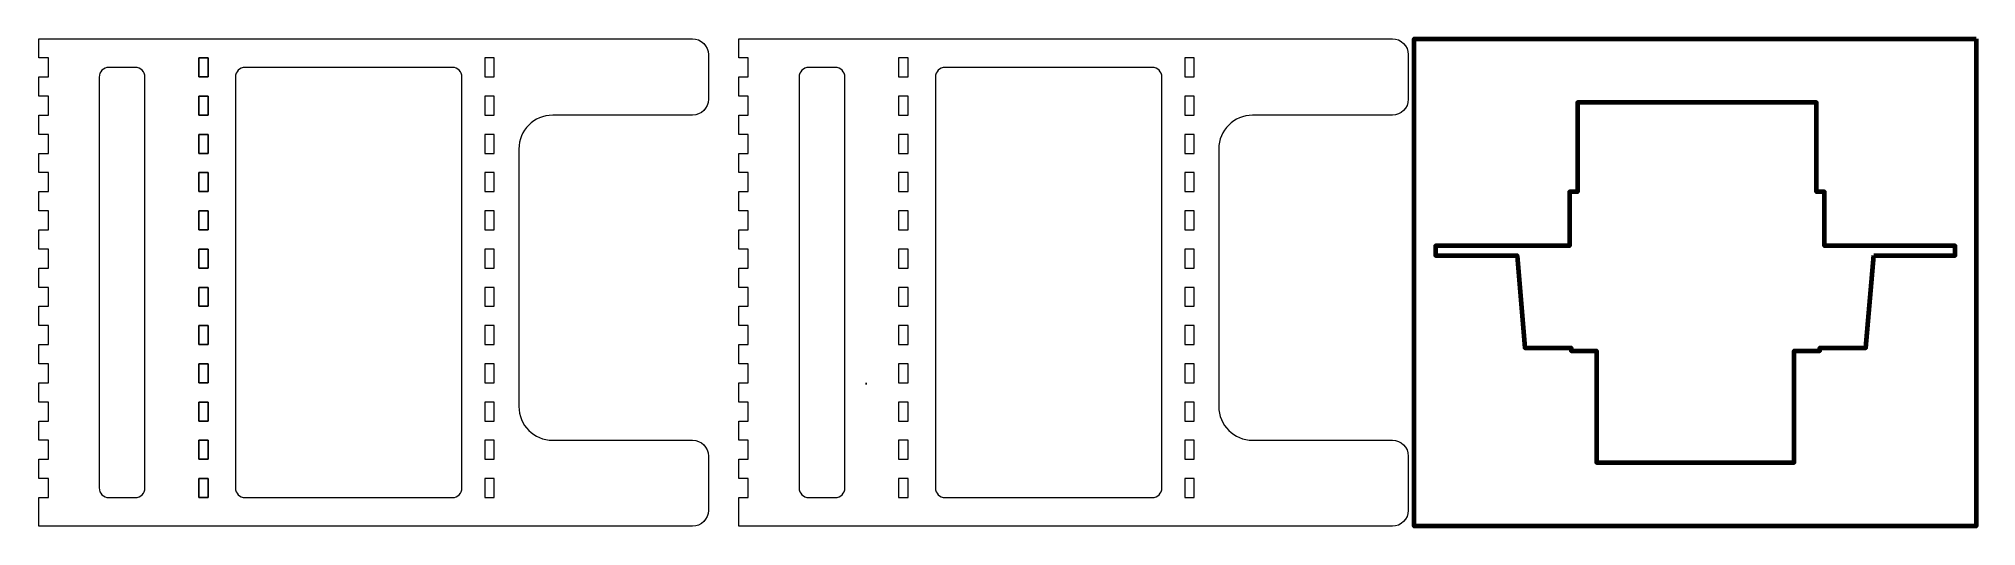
# Model space of a CAD drawing. Header units: millimetres. Extents: x 4 to 746, y 10 to 331.
# Drawn here: x 7 to 615, y 178 to 331 of the extents above; entities that cross this region are included whole.
import ezdxf

# ---------------------------------------------------------------- set-up
doc = ezdxf.new("R2010")
doc.units = ezdxf.units.MM
doc.header["$MEASUREMENT"] = 0
doc.layers.add('Layer 1', color=7, linetype='Continuous', lineweight=0)

msp = doc.modelspace()

# ---------------------------------------------------------------- linework, layer by layer
at = {"layer": 'Layer 1', "color": 5, "lineweight": 5, "true_color": 0x0000ff}
for points in [[(60.47, 324.59), (60.47, 318.63), (57.51, 318.63), (57.51, 324.59)], [(60.47, 312.59), (60.47, 306.63), (57.51, 306.63), (57.51, 312.59)], [(60.47, 300.59), (60.47, 294.63), (57.51, 294.63), (57.51, 300.59)], [(60.47, 288.59), (60.47, 282.63), (57.51, 282.63), (57.51, 288.59)], [(60.47, 276.59), (60.47, 270.63), (57.51, 270.63), (57.51, 276.59)], [(60.47, 264.59), (60.47, 258.63), (57.51, 258.63), (57.51, 264.59)], [(60.47, 252.59), (60.47, 246.63), (57.51, 246.63), (57.51, 252.59)], [(60.47, 240.59), (60.47, 234.63), (57.51, 234.63), (57.51, 240.59)], [(60.47, 228.59), (60.47, 222.63), (57.51, 222.63), (57.51, 228.59)], [(60.47, 216.59), (60.47, 210.63), (57.51, 210.63), (57.51, 216.59)], [(60.47, 204.59), (60.47, 198.63), (57.51, 198.63), (57.51, 204.59)], [(60.47, 192.59), (60.47, 186.63), (57.51, 186.63), (57.51, 192.59)]]:
    msp.add_lwpolyline(points, close=True, dxfattribs=at)
at = {"layer": 'Layer 1', "color": 18, "lineweight": 5, "true_color": 0x000000}
msp.add_lwpolyline([(266.9, 222.62), (266.9, 222.62), (266.9, 222.07), (266.9, 222.07)], close=True, dxfattribs=at)
for points, knots in [([(217.36, 311.61), (217.36, 311.61), (217.36, 325.63), (217.36, 325.63), (217.36, 328.39), (215.12, 330.63), (212.36, 330.63), (212.36, 330.63), (7.34, 330.63), (7.34, 330.63), (7.33, 330.63), (7.32, 330.62), (7.32, 330.61), (7.32, 330.61), (7.32, 324.61), (7.32, 324.61), (7.32, 324.6), (7.33, 324.59), (7.34, 324.59), (7.34, 324.59), (10.33, 324.59), (10.33, 324.59), (10.33, 324.59), (10.33, 318.63), (10.33, 318.63), (10.33, 318.63), (7.34, 318.63), (7.34, 318.63), (7.33, 318.63), (7.32, 318.62), (7.32, 318.61), (7.32, 318.61), (7.32, 312.61), (7.32, 312.61), (7.32, 312.6), (7.33, 312.59), (7.34, 312.59), (7.34, 312.59), (10.33, 312.59), (10.33, 312.59), (10.33, 312.59), (10.33, 306.63), (10.33, 306.63), (10.33, 306.63), (7.34, 306.63), (7.34, 306.63), (7.33, 306.63), (7.32, 306.62), (7.32, 306.61), (7.32, 306.61), (7.32, 300.61), (7.32, 300.61), (7.32, 300.6), (7.33, 300.59), (7.34, 300.59), (7.34, 300.59), (10.33, 300.59), (10.33, 300.59), (10.33, 300.59), (10.33, 294.63), (10.33, 294.63), (10.33, 294.63), (7.34, 294.63), (7.34, 294.63), (7.33, 294.63), (7.32, 294.62), (7.32, 294.61), (7.32, 294.61), (7.32, 288.61), (7.32, 288.61), (7.32, 288.6), (7.33, 288.59), (7.34, 288.59), (7.34, 288.59), (10.33, 288.59), (10.33, 288.59), (10.33, 288.59), (10.33, 282.63), (10.33, 282.63), (10.33, 282.63), (7.34, 282.63), (7.34, 282.63), (7.33, 282.63), (7.32, 282.62), (7.32, 282.61), (7.32, 282.61), (7.32, 276.61), (7.32, 276.61), (7.32, 276.6), (7.33, 276.59), (7.34, 276.59), (7.34, 276.59), (10.33, 276.59), (10.33, 276.59), (10.33, 276.59), (10.33, 270.63), (10.33, 270.63), (10.33, 270.63), (7.34, 270.63), (7.34, 270.63), (7.33, 270.63), (7.32, 270.62), (7.32, 270.61), (7.32, 270.61), (7.32, 264.61), (7.32, 264.61), (7.32, 264.6), (7.33, 264.59), (7.34, 264.59), (7.34, 264.59), (10.33, 264.59), (10.33, 264.59), (10.33, 264.59), (10.33, 258.63), (10.33, 258.63), (10.33, 258.63), (7.34, 258.63), (7.34, 258.63), (7.33, 258.63), (7.32, 258.62), (7.32, 258.61), (7.32, 258.61), (7.32, 252.61), (7.32, 252.61), (7.32, 252.6), (7.33, 252.59), (7.34, 252.59), (7.34, 252.59), (10.33, 252.59), (10.33, 252.59), (10.33, 252.59), (10.33, 246.63), (10.33, 246.63), (10.33, 246.63), (7.34, 246.63), (7.34, 246.63), (7.33, 246.63), (7.32, 246.62), (7.32, 246.61), (7.32, 246.61), (7.32, 240.61), (7.32, 240.61), (7.32, 240.6), (7.33, 240.59), (7.34, 240.59), (7.34, 240.59), (10.33, 240.59), (10.33, 240.59), (10.33, 240.59), (10.33, 234.63), (10.33, 234.63), (10.33, 234.63), (7.34, 234.63), (7.34, 234.63), (7.33, 234.63), (7.32, 234.62), (7.32, 234.61), (7.32, 234.61), (7.32, 228.61), (7.32, 228.61), (7.32, 228.6), (7.33, 228.59), (7.34, 228.59), (7.34, 228.59), (10.33, 228.59), (10.33, 228.59), (10.33, 228.59), (10.33, 222.63), (10.33, 222.63), (10.33, 222.63), (7.34, 222.63), (7.34, 222.63), (7.33, 222.63), (7.32, 222.62), (7.32, 222.61), (7.32, 222.61), (7.32, 216.61), (7.32, 216.61), (7.32, 216.6), (7.33, 216.59), (7.34, 216.59), (7.34, 216.59), (10.33, 216.59), (10.33, 216.59), (10.33, 216.59), (10.33, 210.63), (10.33, 210.63), (10.33, 210.63), (7.34, 210.63), (7.34, 210.63), (7.33, 210.63), (7.32, 210.62), (7.32, 210.61), (7.32, 210.61), (7.32, 204.61), (7.32, 204.61), (7.32, 204.6), (7.33, 204.59), (7.34, 204.59), (7.34, 204.59), (10.33, 204.59), (10.33, 204.59), (10.33, 204.59), (10.33, 198.63), (10.33, 198.63), (10.33, 198.63), (7.34, 198.63), (7.34, 198.63), (7.33, 198.63), (7.32, 198.62), (7.32, 198.61), (7.32, 198.61), (7.32, 192.61), (7.32, 192.61), (7.32, 192.6), (7.33, 192.59), (7.34, 192.59), (7.34, 192.59), (10.33, 192.59), (10.33, 192.59), (10.33, 192.59), (10.33, 186.63), (10.33, 186.63), (10.33, 186.63), (7.34, 186.63), (7.34, 186.63), (7.33, 186.63), (7.32, 186.62), (7.32, 186.61), (7.32, 186.61), (7.32, 177.59), (7.32, 177.59), (7.32, 177.59), (212.38, 177.59), (212.38, 177.59), (215.13, 177.59), (217.36, 179.82), (217.36, 182.57), (217.36, 182.57), (217.36, 199.6), (217.36, 199.6), (217.36, 202.36), (215.13, 204.59), (212.38, 204.59), (212.38, 204.59), (168.54, 204.59), (168.54, 204.59), (162.67, 204.59), (157.92, 209.34), (157.92, 215.21), (157.92, 215.21), (157.92, 296.01), (157.92, 296.01), (157.92, 301.87), (162.67, 306.63), (168.54, 306.63), (168.54, 306.63), (212.38, 306.63), (212.38, 306.63), (215.13, 306.63), (217.36, 308.86), (217.36, 311.61)], [0, 0, 0, 0, 1, 1, 1, 2, 2, 2, 3, 3, 3, 4, 4, 4, 5, 5, 5, 6, 6, 6, 7, 7, 7, 8, 8, 8, 9, 9, 9, 10, 10, 10, 11, 11, 11, 12, 12, 12, 13, 13, 13, 14, 14, 14, 15, 15, 15, 16, 16, 16, 17, 17, 17, 18, 18, 18, 19, 19, 19, 20, 20, 20, 21, 21, 21, 22, 22, 22, 23, 23, 23, 24, 24, 24, 25, 25, 25, 26, 26, 26, 27, 27, 27, 28, 28, 28, 29, 29, 29, 30, 30, 30, 31, 31, 31, 32, 32, 32, 33, 33, 33, 34, 34, 34, 35, 35, 35, 36, 36, 36, 37, 37, 37, 38, 38, 38, 39, 39, 39, 40, 40, 40, 41, 41, 41, 42, 42, 42, 43, 43, 43, 44, 44, 44, 45, 45, 45, 46, 46, 46, 47, 47, 47, 48, 48, 48, 49, 49, 49, 50, 50, 50, 51, 51, 51, 52, 52, 52, 53, 53, 53, 54, 54, 54, 55, 55, 55, 56, 56, 56, 57, 57, 57, 58, 58, 58, 59, 59, 59, 60, 60, 60, 61, 61, 61, 62, 62, 62, 63, 63, 63, 64, 64, 64, 65, 65, 65, 66, 66, 66, 67, 67, 67, 68, 68, 68, 69, 69, 69, 70, 70, 70, 71, 71, 71, 72, 72, 72, 73, 73, 73, 74, 74, 74, 75, 75, 75, 76, 76, 76, 77, 77, 77, 78, 78, 78, 79, 79, 79, 80, 80, 80, 81, 81, 81, 82, 82, 82, 83, 83, 83, 84, 84, 84, 85, 85, 85, 86, 86, 86, 87, 87, 87, 87]), ([(436.91, 311.61), (436.91, 311.61), (436.91, 325.63), (436.91, 325.63), (436.91, 328.39), (434.67, 330.63), (431.91, 330.63), (431.91, 330.63), (226.89, 330.63), (226.89, 330.63), (226.88, 330.63), (226.87, 330.62), (226.87, 330.61), (226.87, 330.61), (226.87, 324.61), (226.87, 324.61), (226.87, 324.6), (226.88, 324.59), (226.89, 324.59), (226.89, 324.59), (229.87, 324.59), (229.87, 324.59), (229.87, 324.59), (229.87, 318.63), (229.87, 318.63), (229.87, 318.63), (226.89, 318.63), (226.89, 318.63), (226.88, 318.63), (226.87, 318.62), (226.87, 318.61), (226.87, 318.61), (226.87, 312.61), (226.87, 312.61), (226.87, 312.6), (226.88, 312.59), (226.89, 312.59), (226.89, 312.59), (229.87, 312.59), (229.87, 312.59), (229.87, 312.59), (229.87, 306.63), (229.87, 306.63), (229.87, 306.63), (226.89, 306.63), (226.89, 306.63), (226.88, 306.63), (226.87, 306.62), (226.87, 306.61), (226.87, 306.61), (226.87, 300.61), (226.87, 300.61), (226.87, 300.6), (226.88, 300.59), (226.89, 300.59), (226.89, 300.59), (229.87, 300.59), (229.87, 300.59), (229.87, 300.59), (229.87, 294.63), (229.87, 294.63), (229.87, 294.63), (226.89, 294.63), (226.89, 294.63), (226.88, 294.63), (226.87, 294.62), (226.87, 294.61), (226.87, 294.61), (226.87, 288.61), (226.87, 288.61), (226.87, 288.6), (226.88, 288.59), (226.89, 288.59), (226.89, 288.59), (229.87, 288.59), (229.87, 288.59), (229.87, 288.59), (229.87, 282.63), (229.87, 282.63), (229.87, 282.63), (226.89, 282.63), (226.89, 282.63), (226.88, 282.63), (226.87, 282.62), (226.87, 282.61), (226.87, 282.61), (226.87, 276.61), (226.87, 276.61), (226.87, 276.6), (226.88, 276.59), (226.89, 276.59), (226.89, 276.59), (229.87, 276.59), (229.87, 276.59), (229.87, 276.59), (229.87, 270.63), (229.87, 270.63), (229.87, 270.63), (226.89, 270.63), (226.89, 270.63), (226.88, 270.63), (226.87, 270.62), (226.87, 270.61), (226.87, 270.61), (226.87, 264.61), (226.87, 264.61), (226.87, 264.6), (226.88, 264.59), (226.89, 264.59), (226.89, 264.59), (229.87, 264.59), (229.87, 264.59), (229.87, 264.59), (229.87, 258.63), (229.87, 258.63), (229.87, 258.63), (226.89, 258.63), (226.89, 258.63), (226.88, 258.63), (226.87, 258.62), (226.87, 258.61), (226.87, 258.61), (226.87, 252.61), (226.87, 252.61), (226.87, 252.6), (226.88, 252.59), (226.89, 252.59), (226.89, 252.59), (229.87, 252.59), (229.87, 252.59), (229.87, 252.59), (229.87, 246.63), (229.87, 246.63), (229.87, 246.63), (226.89, 246.63), (226.89, 246.63), (226.88, 246.63), (226.87, 246.62), (226.87, 246.61), (226.87, 246.61), (226.87, 240.61), (226.87, 240.61), (226.87, 240.6), (226.88, 240.59), (226.89, 240.59), (226.89, 240.59), (229.87, 240.59), (229.87, 240.59), (229.87, 240.59), (229.87, 234.63), (229.87, 234.63), (229.87, 234.63), (226.89, 234.63), (226.89, 234.63), (226.88, 234.63), (226.87, 234.62), (226.87, 234.61), (226.87, 234.61), (226.87, 228.61), (226.87, 228.61), (226.87, 228.6), (226.88, 228.59), (226.89, 228.59), (226.89, 228.59), (229.87, 228.59), (229.87, 228.59), (229.87, 228.59), (229.87, 222.63), (229.87, 222.63), (229.87, 222.63), (226.89, 222.63), (226.89, 222.63), (226.88, 222.63), (226.87, 222.62), (226.87, 222.61), (226.87, 222.61), (226.87, 216.61), (226.87, 216.61), (226.87, 216.6), (226.88, 216.59), (226.89, 216.59), (226.89, 216.59), (229.87, 216.59), (229.87, 216.59), (229.87, 216.59), (229.87, 210.63), (229.87, 210.63), (229.87, 210.63), (226.89, 210.63), (226.89, 210.63), (226.88, 210.63), (226.87, 210.62), (226.87, 210.61), (226.87, 210.61), (226.87, 204.61), (226.87, 204.61), (226.87, 204.6), (226.88, 204.59), (226.89, 204.59), (226.89, 204.59), (229.87, 204.59), (229.87, 204.59), (229.87, 204.59), (229.87, 198.63), (229.87, 198.63), (229.87, 198.63), (226.89, 198.63), (226.89, 198.63), (226.88, 198.63), (226.87, 198.62), (226.87, 198.61), (226.87, 198.61), (226.87, 192.61), (226.87, 192.61), (226.87, 192.6), (226.88, 192.59), (226.89, 192.59), (226.89, 192.59), (229.87, 192.59), (229.87, 192.59), (229.87, 192.59), (229.87, 186.63), (229.87, 186.63), (229.87, 186.63), (226.89, 186.63), (226.89, 186.63), (226.88, 186.63), (226.87, 186.62), (226.87, 186.61), (226.87, 186.61), (226.87, 177.59), (226.87, 177.59), (226.87, 177.59), (431.93, 177.59), (431.93, 177.59), (434.68, 177.59), (436.91, 179.82), (436.91, 182.57), (436.91, 182.57), (436.91, 199.6), (436.91, 199.6), (436.91, 202.36), (434.68, 204.59), (431.93, 204.59), (431.93, 204.59), (388.09, 204.59), (388.09, 204.59), (382.22, 204.59), (377.47, 209.34), (377.47, 215.21), (377.47, 215.21), (377.47, 296.01), (377.47, 296.01), (377.47, 301.87), (382.22, 306.63), (388.09, 306.63), (388.09, 306.63), (431.93, 306.63), (431.93, 306.63), (434.68, 306.63), (436.91, 308.86), (436.91, 311.61)], [0, 0, 0, 0, 1, 1, 1, 2, 2, 2, 3, 3, 3, 4, 4, 4, 5, 5, 5, 6, 6, 6, 7, 7, 7, 8, 8, 8, 9, 9, 9, 10, 10, 10, 11, 11, 11, 12, 12, 12, 13, 13, 13, 14, 14, 14, 15, 15, 15, 16, 16, 16, 17, 17, 17, 18, 18, 18, 19, 19, 19, 20, 20, 20, 21, 21, 21, 22, 22, 22, 23, 23, 23, 24, 24, 24, 25, 25, 25, 26, 26, 26, 27, 27, 27, 28, 28, 28, 29, 29, 29, 30, 30, 30, 31, 31, 31, 32, 32, 32, 33, 33, 33, 34, 34, 34, 35, 35, 35, 36, 36, 36, 37, 37, 37, 38, 38, 38, 39, 39, 39, 40, 40, 40, 41, 41, 41, 42, 42, 42, 43, 43, 43, 44, 44, 44, 45, 45, 45, 46, 46, 46, 47, 47, 47, 48, 48, 48, 49, 49, 49, 50, 50, 50, 51, 51, 51, 52, 52, 52, 53, 53, 53, 54, 54, 54, 55, 55, 55, 56, 56, 56, 57, 57, 57, 58, 58, 58, 59, 59, 59, 60, 60, 60, 61, 61, 61, 62, 62, 62, 63, 63, 63, 64, 64, 64, 65, 65, 65, 66, 66, 66, 67, 67, 67, 68, 68, 68, 69, 69, 69, 70, 70, 70, 71, 71, 71, 72, 72, 72, 73, 73, 73, 74, 74, 74, 75, 75, 75, 76, 76, 76, 77, 77, 77, 78, 78, 78, 79, 79, 79, 80, 80, 80, 81, 81, 81, 82, 82, 82, 83, 83, 83, 84, 84, 84, 85, 85, 85, 86, 86, 86, 87, 87, 87, 87]), ([(60.47, 318.63), (60.47, 318.63), (57.51, 318.63), (57.51, 318.63), (57.51, 318.63), (57.51, 324.59), (57.51, 324.59), (57.51, 324.59), (60.47, 324.59), (60.47, 324.59), (60.47, 324.59), (60.47, 318.63), (60.47, 318.63)], [0, 0, 0, 0, 1, 1, 1, 2, 2, 2, 3, 3, 3, 4, 4, 4, 4]), ([(150.21, 318.63), (150.21, 318.63), (147.25, 318.63), (147.25, 318.63), (147.25, 318.63), (147.25, 324.59), (147.25, 324.59), (147.25, 324.59), (150.21, 324.59), (150.21, 324.59), (150.21, 324.59), (150.21, 318.63), (150.21, 318.63)], [0, 0, 0, 0, 1, 1, 1, 2, 2, 2, 3, 3, 3, 4, 4, 4, 4]), ([(280.02, 318.63), (280.02, 318.63), (277.05, 318.63), (277.05, 318.63), (277.05, 318.63), (277.05, 324.59), (277.05, 324.59), (277.05, 324.59), (280.02, 324.59), (280.02, 324.59), (280.02, 324.59), (280.02, 318.63), (280.02, 318.63)], [0, 0, 0, 0, 1, 1, 1, 2, 2, 2, 3, 3, 3, 4, 4, 4, 4]), ([(369.76, 318.63), (369.76, 318.63), (366.8, 318.63), (366.8, 318.63), (366.8, 318.63), (366.8, 324.59), (366.8, 324.59), (366.8, 324.59), (369.76, 324.59), (369.76, 324.59), (369.76, 324.59), (369.76, 318.63), (369.76, 318.63)], [0, 0, 0, 0, 1, 1, 1, 2, 2, 2, 3, 3, 3, 4, 4, 4, 4]), ([(40.65, 189.61), (40.65, 187.95), (39.3, 186.61), (37.64, 186.61), (37.64, 186.61), (29.28, 186.61), (29.28, 186.61), (27.62, 186.61), (26.28, 187.95), (26.28, 189.61), (26.28, 189.61), (26.28, 318.61), (26.28, 318.61), (26.28, 320.26), (27.62, 321.61), (29.28, 321.61), (29.28, 321.61), (37.64, 321.61), (37.64, 321.61), (39.3, 321.61), (40.65, 320.26), (40.65, 318.61), (40.65, 318.61), (40.65, 189.61), (40.65, 189.61)], [0, 0, 0, 0, 1, 1, 1, 2, 2, 2, 3, 3, 3, 4, 4, 4, 5, 5, 5, 6, 6, 6, 7, 7, 7, 8, 8, 8, 8]), ([(140.08, 189.61), (140.08, 187.95), (138.74, 186.61), (137.08, 186.61), (137.08, 186.61), (72.02, 186.61), (72.02, 186.61), (70.36, 186.61), (69.02, 187.95), (69.02, 189.61), (69.02, 189.61), (69.02, 318.61), (69.02, 318.61), (69.02, 320.26), (70.36, 321.61), (72.02, 321.61), (72.02, 321.61), (137.08, 321.61), (137.08, 321.61), (138.74, 321.61), (140.08, 320.26), (140.08, 318.61), (140.08, 318.61), (140.08, 189.61), (140.08, 189.61)], [0, 0, 0, 0, 1, 1, 1, 2, 2, 2, 3, 3, 3, 4, 4, 4, 5, 5, 5, 6, 6, 6, 7, 7, 7, 8, 8, 8, 8]), ([(260.2, 189.61), (260.2, 187.95), (258.85, 186.61), (257.19, 186.61), (257.19, 186.61), (248.83, 186.61), (248.83, 186.61), (247.17, 186.61), (245.83, 187.95), (245.83, 189.61), (245.83, 189.61), (245.83, 318.61), (245.83, 318.61), (245.83, 320.26), (247.17, 321.61), (248.83, 321.61), (248.83, 321.61), (257.19, 321.61), (257.19, 321.61), (258.85, 321.61), (260.2, 320.26), (260.2, 318.61), (260.2, 318.61), (260.2, 189.61), (260.2, 189.61)], [0, 0, 0, 0, 1, 1, 1, 2, 2, 2, 3, 3, 3, 4, 4, 4, 5, 5, 5, 6, 6, 6, 7, 7, 7, 8, 8, 8, 8]), ([(359.63, 189.61), (359.63, 187.95), (358.29, 186.61), (356.63, 186.61), (356.63, 186.61), (291.57, 186.61), (291.57, 186.61), (289.91, 186.61), (288.57, 187.95), (288.57, 189.61), (288.57, 189.61), (288.57, 318.61), (288.57, 318.61), (288.57, 320.26), (289.91, 321.61), (291.57, 321.61), (291.57, 321.61), (356.63, 321.61), (356.63, 321.61), (358.29, 321.61), (359.63, 320.26), (359.63, 318.61), (359.63, 318.61), (359.63, 189.61), (359.63, 189.61)], [0, 0, 0, 0, 1, 1, 1, 2, 2, 2, 3, 3, 3, 4, 4, 4, 5, 5, 5, 6, 6, 6, 7, 7, 7, 8, 8, 8, 8]), ([(60.47, 306.63), (60.47, 306.63), (57.51, 306.63), (57.51, 306.63), (57.51, 306.63), (57.51, 312.59), (57.51, 312.59), (57.51, 312.59), (60.47, 312.59), (60.47, 312.59), (60.47, 312.59), (60.47, 306.63), (60.47, 306.63)], [0, 0, 0, 0, 1, 1, 1, 2, 2, 2, 3, 3, 3, 4, 4, 4, 4]), ([(150.21, 306.63), (150.21, 306.63), (147.25, 306.63), (147.25, 306.63), (147.25, 306.63), (147.25, 312.59), (147.25, 312.59), (147.25, 312.59), (150.21, 312.59), (150.21, 312.59), (150.21, 312.59), (150.21, 306.63), (150.21, 306.63)], [0, 0, 0, 0, 1, 1, 1, 2, 2, 2, 3, 3, 3, 4, 4, 4, 4]), ([(280.02, 306.63), (280.02, 306.63), (277.05, 306.63), (277.05, 306.63), (277.05, 306.63), (277.05, 312.59), (277.05, 312.59), (277.05, 312.59), (280.02, 312.59), (280.02, 312.59), (280.02, 312.59), (280.02, 306.63), (280.02, 306.63)], [0, 0, 0, 0, 1, 1, 1, 2, 2, 2, 3, 3, 3, 4, 4, 4, 4]), ([(369.76, 306.63), (369.76, 306.63), (366.8, 306.63), (366.8, 306.63), (366.8, 306.63), (366.8, 312.59), (366.8, 312.59), (366.8, 312.59), (369.76, 312.59), (369.76, 312.59), (369.76, 312.59), (369.76, 306.63), (369.76, 306.63)], [0, 0, 0, 0, 1, 1, 1, 2, 2, 2, 3, 3, 3, 4, 4, 4, 4]), ([(60.47, 294.63), (60.47, 294.63), (57.51, 294.63), (57.51, 294.63), (57.51, 294.63), (57.51, 300.59), (57.51, 300.59), (57.51, 300.59), (60.47, 300.59), (60.47, 300.59), (60.47, 300.59), (60.47, 294.63), (60.47, 294.63)], [0, 0, 0, 0, 1, 1, 1, 2, 2, 2, 3, 3, 3, 4, 4, 4, 4]), ([(150.21, 294.63), (150.21, 294.63), (147.25, 294.63), (147.25, 294.63), (147.25, 294.63), (147.25, 300.59), (147.25, 300.59), (147.25, 300.59), (150.21, 300.59), (150.21, 300.59), (150.21, 300.59), (150.21, 294.63), (150.21, 294.63)], [0, 0, 0, 0, 1, 1, 1, 2, 2, 2, 3, 3, 3, 4, 4, 4, 4]), ([(280.02, 294.63), (280.02, 294.63), (277.05, 294.63), (277.05, 294.63), (277.05, 294.63), (277.05, 300.59), (277.05, 300.59), (277.05, 300.59), (280.02, 300.59), (280.02, 300.59), (280.02, 300.59), (280.02, 294.63), (280.02, 294.63)], [0, 0, 0, 0, 1, 1, 1, 2, 2, 2, 3, 3, 3, 4, 4, 4, 4]), ([(369.76, 294.63), (369.76, 294.63), (366.8, 294.63), (366.8, 294.63), (366.8, 294.63), (366.8, 300.59), (366.8, 300.59), (366.8, 300.59), (369.76, 300.59), (369.76, 300.59), (369.76, 300.59), (369.76, 294.63), (369.76, 294.63)], [0, 0, 0, 0, 1, 1, 1, 2, 2, 2, 3, 3, 3, 4, 4, 4, 4]), ([(60.47, 282.63), (60.47, 282.63), (57.51, 282.63), (57.51, 282.63), (57.51, 282.63), (57.51, 288.59), (57.51, 288.59), (57.51, 288.59), (60.47, 288.59), (60.47, 288.59), (60.47, 288.59), (60.47, 282.63), (60.47, 282.63)], [0, 0, 0, 0, 1, 1, 1, 2, 2, 2, 3, 3, 3, 4, 4, 4, 4]), ([(150.21, 282.63), (150.21, 282.63), (147.25, 282.63), (147.25, 282.63), (147.25, 282.63), (147.25, 288.59), (147.25, 288.59), (147.25, 288.59), (150.21, 288.59), (150.21, 288.59), (150.21, 288.59), (150.21, 282.63), (150.21, 282.63)], [0, 0, 0, 0, 1, 1, 1, 2, 2, 2, 3, 3, 3, 4, 4, 4, 4]), ([(280.02, 282.63), (280.02, 282.63), (277.05, 282.63), (277.05, 282.63), (277.05, 282.63), (277.05, 288.59), (277.05, 288.59), (277.05, 288.59), (280.02, 288.59), (280.02, 288.59), (280.02, 288.59), (280.02, 282.63), (280.02, 282.63)], [0, 0, 0, 0, 1, 1, 1, 2, 2, 2, 3, 3, 3, 4, 4, 4, 4]), ([(369.76, 282.63), (369.76, 282.63), (366.8, 282.63), (366.8, 282.63), (366.8, 282.63), (366.8, 288.59), (366.8, 288.59), (366.8, 288.59), (369.76, 288.59), (369.76, 288.59), (369.76, 288.59), (369.76, 282.63), (369.76, 282.63)], [0, 0, 0, 0, 1, 1, 1, 2, 2, 2, 3, 3, 3, 4, 4, 4, 4]), ([(60.47, 270.63), (60.47, 270.63), (57.51, 270.63), (57.51, 270.63), (57.51, 270.63), (57.51, 276.59), (57.51, 276.59), (57.51, 276.59), (60.47, 276.59), (60.47, 276.59), (60.47, 276.59), (60.47, 270.63), (60.47, 270.63)], [0, 0, 0, 0, 1, 1, 1, 2, 2, 2, 3, 3, 3, 4, 4, 4, 4]), ([(150.21, 270.63), (150.21, 270.63), (147.25, 270.63), (147.25, 270.63), (147.25, 270.63), (147.25, 276.59), (147.25, 276.59), (147.25, 276.59), (150.21, 276.59), (150.21, 276.59), (150.21, 276.59), (150.21, 270.63), (150.21, 270.63)], [0, 0, 0, 0, 1, 1, 1, 2, 2, 2, 3, 3, 3, 4, 4, 4, 4]), ([(280.02, 270.63), (280.02, 270.63), (277.05, 270.63), (277.05, 270.63), (277.05, 270.63), (277.05, 276.59), (277.05, 276.59), (277.05, 276.59), (280.02, 276.59), (280.02, 276.59), (280.02, 276.59), (280.02, 270.63), (280.02, 270.63)], [0, 0, 0, 0, 1, 1, 1, 2, 2, 2, 3, 3, 3, 4, 4, 4, 4]), ([(369.76, 270.63), (369.76, 270.63), (366.8, 270.63), (366.8, 270.63), (366.8, 270.63), (366.8, 276.59), (366.8, 276.59), (366.8, 276.59), (369.76, 276.59), (369.76, 276.59), (369.76, 276.59), (369.76, 270.63), (369.76, 270.63)], [0, 0, 0, 0, 1, 1, 1, 2, 2, 2, 3, 3, 3, 4, 4, 4, 4]), ([(60.47, 258.63), (60.47, 258.63), (57.51, 258.63), (57.51, 258.63), (57.51, 258.63), (57.51, 264.59), (57.51, 264.59), (57.51, 264.59), (60.47, 264.59), (60.47, 264.59), (60.47, 264.59), (60.47, 258.63), (60.47, 258.63)], [0, 0, 0, 0, 1, 1, 1, 2, 2, 2, 3, 3, 3, 4, 4, 4, 4]), ([(150.21, 258.63), (150.21, 258.63), (147.25, 258.63), (147.25, 258.63), (147.25, 258.63), (147.25, 264.59), (147.25, 264.59), (147.25, 264.59), (150.21, 264.59), (150.21, 264.59), (150.21, 264.59), (150.21, 258.63), (150.21, 258.63)], [0, 0, 0, 0, 1, 1, 1, 2, 2, 2, 3, 3, 3, 4, 4, 4, 4]), ([(280.02, 258.63), (280.02, 258.63), (277.05, 258.63), (277.05, 258.63), (277.05, 258.63), (277.05, 264.59), (277.05, 264.59), (277.05, 264.59), (280.02, 264.59), (280.02, 264.59), (280.02, 264.59), (280.02, 258.63), (280.02, 258.63)], [0, 0, 0, 0, 1, 1, 1, 2, 2, 2, 3, 3, 3, 4, 4, 4, 4]), ([(369.76, 258.63), (369.76, 258.63), (366.8, 258.63), (366.8, 258.63), (366.8, 258.63), (366.8, 264.59), (366.8, 264.59), (366.8, 264.59), (369.76, 264.59), (369.76, 264.59), (369.76, 264.59), (369.76, 258.63), (369.76, 258.63)], [0, 0, 0, 0, 1, 1, 1, 2, 2, 2, 3, 3, 3, 4, 4, 4, 4]), ([(60.47, 246.63), (60.47, 246.63), (57.51, 246.63), (57.51, 246.63), (57.51, 246.63), (57.51, 252.59), (57.51, 252.59), (57.51, 252.59), (60.47, 252.59), (60.47, 252.59), (60.47, 252.59), (60.47, 246.63), (60.47, 246.63)], [0, 0, 0, 0, 1, 1, 1, 2, 2, 2, 3, 3, 3, 4, 4, 4, 4]), ([(150.21, 246.63), (150.21, 246.63), (147.25, 246.63), (147.25, 246.63), (147.25, 246.63), (147.25, 252.59), (147.25, 252.59), (147.25, 252.59), (150.21, 252.59), (150.21, 252.59), (150.21, 252.59), (150.21, 246.63), (150.21, 246.63)], [0, 0, 0, 0, 1, 1, 1, 2, 2, 2, 3, 3, 3, 4, 4, 4, 4]), ([(280.02, 246.63), (280.02, 246.63), (277.05, 246.63), (277.05, 246.63), (277.05, 246.63), (277.05, 252.59), (277.05, 252.59), (277.05, 252.59), (280.02, 252.59), (280.02, 252.59), (280.02, 252.59), (280.02, 246.63), (280.02, 246.63)], [0, 0, 0, 0, 1, 1, 1, 2, 2, 2, 3, 3, 3, 4, 4, 4, 4]), ([(369.76, 246.63), (369.76, 246.63), (366.8, 246.63), (366.8, 246.63), (366.8, 246.63), (366.8, 252.59), (366.8, 252.59), (366.8, 252.59), (369.76, 252.59), (369.76, 252.59), (369.76, 252.59), (369.76, 246.63), (369.76, 246.63)], [0, 0, 0, 0, 1, 1, 1, 2, 2, 2, 3, 3, 3, 4, 4, 4, 4]), ([(60.47, 234.63), (60.47, 234.63), (57.51, 234.63), (57.51, 234.63), (57.51, 234.63), (57.51, 240.59), (57.51, 240.59), (57.51, 240.59), (60.47, 240.59), (60.47, 240.59), (60.47, 240.59), (60.47, 234.63), (60.47, 234.63)], [0, 0, 0, 0, 1, 1, 1, 2, 2, 2, 3, 3, 3, 4, 4, 4, 4]), ([(150.21, 234.63), (150.21, 234.63), (147.25, 234.63), (147.25, 234.63), (147.25, 234.63), (147.25, 240.59), (147.25, 240.59), (147.25, 240.59), (150.21, 240.59), (150.21, 240.59), (150.21, 240.59), (150.21, 234.63), (150.21, 234.63)], [0, 0, 0, 0, 1, 1, 1, 2, 2, 2, 3, 3, 3, 4, 4, 4, 4]), ([(280.02, 234.63), (280.02, 234.63), (277.05, 234.63), (277.05, 234.63), (277.05, 234.63), (277.05, 240.59), (277.05, 240.59), (277.05, 240.59), (280.02, 240.59), (280.02, 240.59), (280.02, 240.59), (280.02, 234.63), (280.02, 234.63)], [0, 0, 0, 0, 1, 1, 1, 2, 2, 2, 3, 3, 3, 4, 4, 4, 4]), ([(369.76, 234.63), (369.76, 234.63), (366.8, 234.63), (366.8, 234.63), (366.8, 234.63), (366.8, 240.59), (366.8, 240.59), (366.8, 240.59), (369.76, 240.59), (369.76, 240.59), (369.76, 240.59), (369.76, 234.63), (369.76, 234.63)], [0, 0, 0, 0, 1, 1, 1, 2, 2, 2, 3, 3, 3, 4, 4, 4, 4]), ([(60.47, 222.63), (60.47, 222.63), (57.51, 222.63), (57.51, 222.63), (57.51, 222.63), (57.51, 228.59), (57.51, 228.59), (57.51, 228.59), (60.47, 228.59), (60.47, 228.59), (60.47, 228.59), (60.47, 222.63), (60.47, 222.63)], [0, 0, 0, 0, 1, 1, 1, 2, 2, 2, 3, 3, 3, 4, 4, 4, 4]), ([(150.21, 222.63), (150.21, 222.63), (147.25, 222.63), (147.25, 222.63), (147.25, 222.63), (147.25, 228.59), (147.25, 228.59), (147.25, 228.59), (150.21, 228.59), (150.21, 228.59), (150.21, 228.59), (150.21, 222.63), (150.21, 222.63)], [0, 0, 0, 0, 1, 1, 1, 2, 2, 2, 3, 3, 3, 4, 4, 4, 4]), ([(280.02, 222.63), (280.02, 222.63), (277.05, 222.63), (277.05, 222.63), (277.05, 222.63), (277.05, 228.59), (277.05, 228.59), (277.05, 228.59), (280.02, 228.59), (280.02, 228.59), (280.02, 228.59), (280.02, 222.63), (280.02, 222.63)], [0, 0, 0, 0, 1, 1, 1, 2, 2, 2, 3, 3, 3, 4, 4, 4, 4]), ([(369.76, 222.63), (369.76, 222.63), (366.8, 222.63), (366.8, 222.63), (366.8, 222.63), (366.8, 228.59), (366.8, 228.59), (366.8, 228.59), (369.76, 228.59), (369.76, 228.59), (369.76, 228.59), (369.76, 222.63), (369.76, 222.63)], [0, 0, 0, 0, 1, 1, 1, 2, 2, 2, 3, 3, 3, 4, 4, 4, 4]), ([(60.47, 210.63), (60.47, 210.63), (57.51, 210.63), (57.51, 210.63), (57.51, 210.63), (57.51, 216.59), (57.51, 216.59), (57.51, 216.59), (60.47, 216.59), (60.47, 216.59), (60.47, 216.59), (60.47, 210.63), (60.47, 210.63)], [0, 0, 0, 0, 1, 1, 1, 2, 2, 2, 3, 3, 3, 4, 4, 4, 4]), ([(150.21, 210.63), (150.21, 210.63), (147.25, 210.63), (147.25, 210.63), (147.25, 210.63), (147.25, 216.59), (147.25, 216.59), (147.25, 216.59), (150.21, 216.59), (150.21, 216.59), (150.21, 216.59), (150.21, 210.63), (150.21, 210.63)], [0, 0, 0, 0, 1, 1, 1, 2, 2, 2, 3, 3, 3, 4, 4, 4, 4]), ([(280.02, 210.63), (280.02, 210.63), (277.05, 210.63), (277.05, 210.63), (277.05, 210.63), (277.05, 216.59), (277.05, 216.59), (277.05, 216.59), (280.02, 216.59), (280.02, 216.59), (280.02, 216.59), (280.02, 210.63), (280.02, 210.63)], [0, 0, 0, 0, 1, 1, 1, 2, 2, 2, 3, 3, 3, 4, 4, 4, 4]), ([(369.76, 210.63), (369.76, 210.63), (366.8, 210.63), (366.8, 210.63), (366.8, 210.63), (366.8, 216.59), (366.8, 216.59), (366.8, 216.59), (369.76, 216.59), (369.76, 216.59), (369.76, 216.59), (369.76, 210.63), (369.76, 210.63)], [0, 0, 0, 0, 1, 1, 1, 2, 2, 2, 3, 3, 3, 4, 4, 4, 4]), ([(60.47, 198.63), (60.47, 198.63), (57.51, 198.63), (57.51, 198.63), (57.51, 198.63), (57.51, 204.59), (57.51, 204.59), (57.51, 204.59), (60.47, 204.59), (60.47, 204.59), (60.47, 204.59), (60.47, 198.63), (60.47, 198.63)], [0, 0, 0, 0, 1, 1, 1, 2, 2, 2, 3, 3, 3, 4, 4, 4, 4]), ([(150.21, 198.63), (150.21, 198.63), (147.25, 198.63), (147.25, 198.63), (147.25, 198.63), (147.25, 204.59), (147.25, 204.59), (147.25, 204.59), (150.21, 204.59), (150.21, 204.59), (150.21, 204.59), (150.21, 198.63), (150.21, 198.63)], [0, 0, 0, 0, 1, 1, 1, 2, 2, 2, 3, 3, 3, 4, 4, 4, 4]), ([(280.02, 198.63), (280.02, 198.63), (277.05, 198.63), (277.05, 198.63), (277.05, 198.63), (277.05, 204.59), (277.05, 204.59), (277.05, 204.59), (280.02, 204.59), (280.02, 204.59), (280.02, 204.59), (280.02, 198.63), (280.02, 198.63)], [0, 0, 0, 0, 1, 1, 1, 2, 2, 2, 3, 3, 3, 4, 4, 4, 4]), ([(369.76, 198.63), (369.76, 198.63), (366.8, 198.63), (366.8, 198.63), (366.8, 198.63), (366.8, 204.59), (366.8, 204.59), (366.8, 204.59), (369.76, 204.59), (369.76, 204.59), (369.76, 204.59), (369.76, 198.63), (369.76, 198.63)], [0, 0, 0, 0, 1, 1, 1, 2, 2, 2, 3, 3, 3, 4, 4, 4, 4]), ([(60.47, 186.63), (60.47, 186.63), (57.51, 186.63), (57.51, 186.63), (57.51, 186.63), (57.51, 192.59), (57.51, 192.59), (57.51, 192.59), (60.47, 192.59), (60.47, 192.59), (60.47, 192.59), (60.47, 186.63), (60.47, 186.63)], [0, 0, 0, 0, 1, 1, 1, 2, 2, 2, 3, 3, 3, 4, 4, 4, 4]), ([(150.21, 186.63), (150.21, 186.63), (147.25, 186.63), (147.25, 186.63), (147.25, 186.63), (147.25, 192.59), (147.25, 192.59), (147.25, 192.59), (150.21, 192.59), (150.21, 192.59), (150.21, 192.59), (150.21, 186.63), (150.21, 186.63)], [0, 0, 0, 0, 1, 1, 1, 2, 2, 2, 3, 3, 3, 4, 4, 4, 4]), ([(280.02, 186.63), (280.02, 186.63), (277.05, 186.63), (277.05, 186.63), (277.05, 186.63), (277.05, 192.59), (277.05, 192.59), (277.05, 192.59), (280.02, 192.59), (280.02, 192.59), (280.02, 192.59), (280.02, 186.63), (280.02, 186.63)], [0, 0, 0, 0, 1, 1, 1, 2, 2, 2, 3, 3, 3, 4, 4, 4, 4]), ([(369.76, 186.63), (369.76, 186.63), (366.8, 186.63), (366.8, 186.63), (366.8, 186.63), (366.8, 192.59), (366.8, 192.59), (366.8, 192.59), (369.76, 192.59), (369.76, 192.59), (369.76, 192.59), (369.76, 186.63), (369.76, 186.63)], [0, 0, 0, 0, 1, 1, 1, 2, 2, 2, 3, 3, 3, 4, 4, 4, 4])]:
    msp.add_open_spline(points, degree=3, knots=knots, dxfattribs=at)
at = {"layer": 'Layer 1', "color": 250, "lineweight": 70, "true_color": 0x212529}
for points, knots in [([(615.06, 330.61), (615.06, 330.61), (438.76, 330.61), (438.76, 330.61), (438.76, 330.61), (438.76, 177.61), (438.76, 177.61), (438.76, 177.61), (615.06, 177.61), (615.06, 177.61), (615.06, 177.61), (615.06, 330.61), (615.06, 330.61)], [0, 0, 0, 0, 1, 1, 1, 2, 2, 2, 3, 3, 3, 4, 4, 4, 4]), ([(582.88, 262.61), (582.88, 262.61), (580.47, 233.61), (580.47, 233.61), (580.47, 233.61), (565.95, 233.61), (565.95, 233.61), (565.95, 233.61), (565.95, 232.61), (565.95, 232.61), (565.95, 232.61), (557.95, 232.61), (557.95, 232.61), (557.95, 232.61), (557.95, 197.61), (557.95, 197.61), (557.95, 197.61), (495.98, 197.61), (495.98, 197.61), (495.98, 197.61), (495.98, 232.61), (495.98, 232.61), (495.98, 232.61), (487.98, 232.61), (487.98, 232.61), (487.98, 232.61), (487.98, 233.61), (487.98, 233.61), (487.98, 233.61), (473.47, 233.61), (473.47, 233.61), (473.47, 233.61), (471.05, 262.61), (471.05, 262.61), (471.05, 262.61), (445.47, 262.61), (445.47, 262.61), (445.47, 262.61), (445.47, 265.61), (445.47, 265.61), (445.47, 265.61), (487.5, 265.61), (487.5, 265.61), (487.5, 265.61), (487.5, 282.61), (487.5, 282.61), (487.5, 282.61), (490, 282.61), (490, 282.61), (490, 282.61), (490, 310.61), (490, 310.61), (490, 310.61), (564.94, 310.61), (564.94, 310.61), (564.94, 310.61), (564.94, 282.61), (564.94, 282.61), (564.94, 282.61), (567.44, 282.61), (567.44, 282.61), (567.44, 282.61), (567.44, 265.61), (567.44, 265.61), (567.44, 265.61), (608.47, 265.61), (608.47, 265.61), (608.47, 265.61), (608.47, 262.61), (608.47, 262.61), (608.47, 262.61), (582.88, 262.61), (582.88, 262.61)], [0, 0, 0, 0, 1, 1, 1, 2, 2, 2, 3, 3, 3, 4, 4, 4, 5, 5, 5, 6, 6, 6, 7, 7, 7, 8, 8, 8, 9, 9, 9, 10, 10, 10, 11, 11, 11, 12, 12, 12, 13, 13, 13, 14, 14, 14, 15, 15, 15, 16, 16, 16, 17, 17, 17, 18, 18, 18, 19, 19, 19, 20, 20, 20, 21, 21, 21, 22, 22, 22, 23, 23, 23, 24, 24, 24, 24])]:
    msp.add_open_spline(points, degree=3, knots=knots, dxfattribs=at)

doc.saveas('drawing.dxf')
